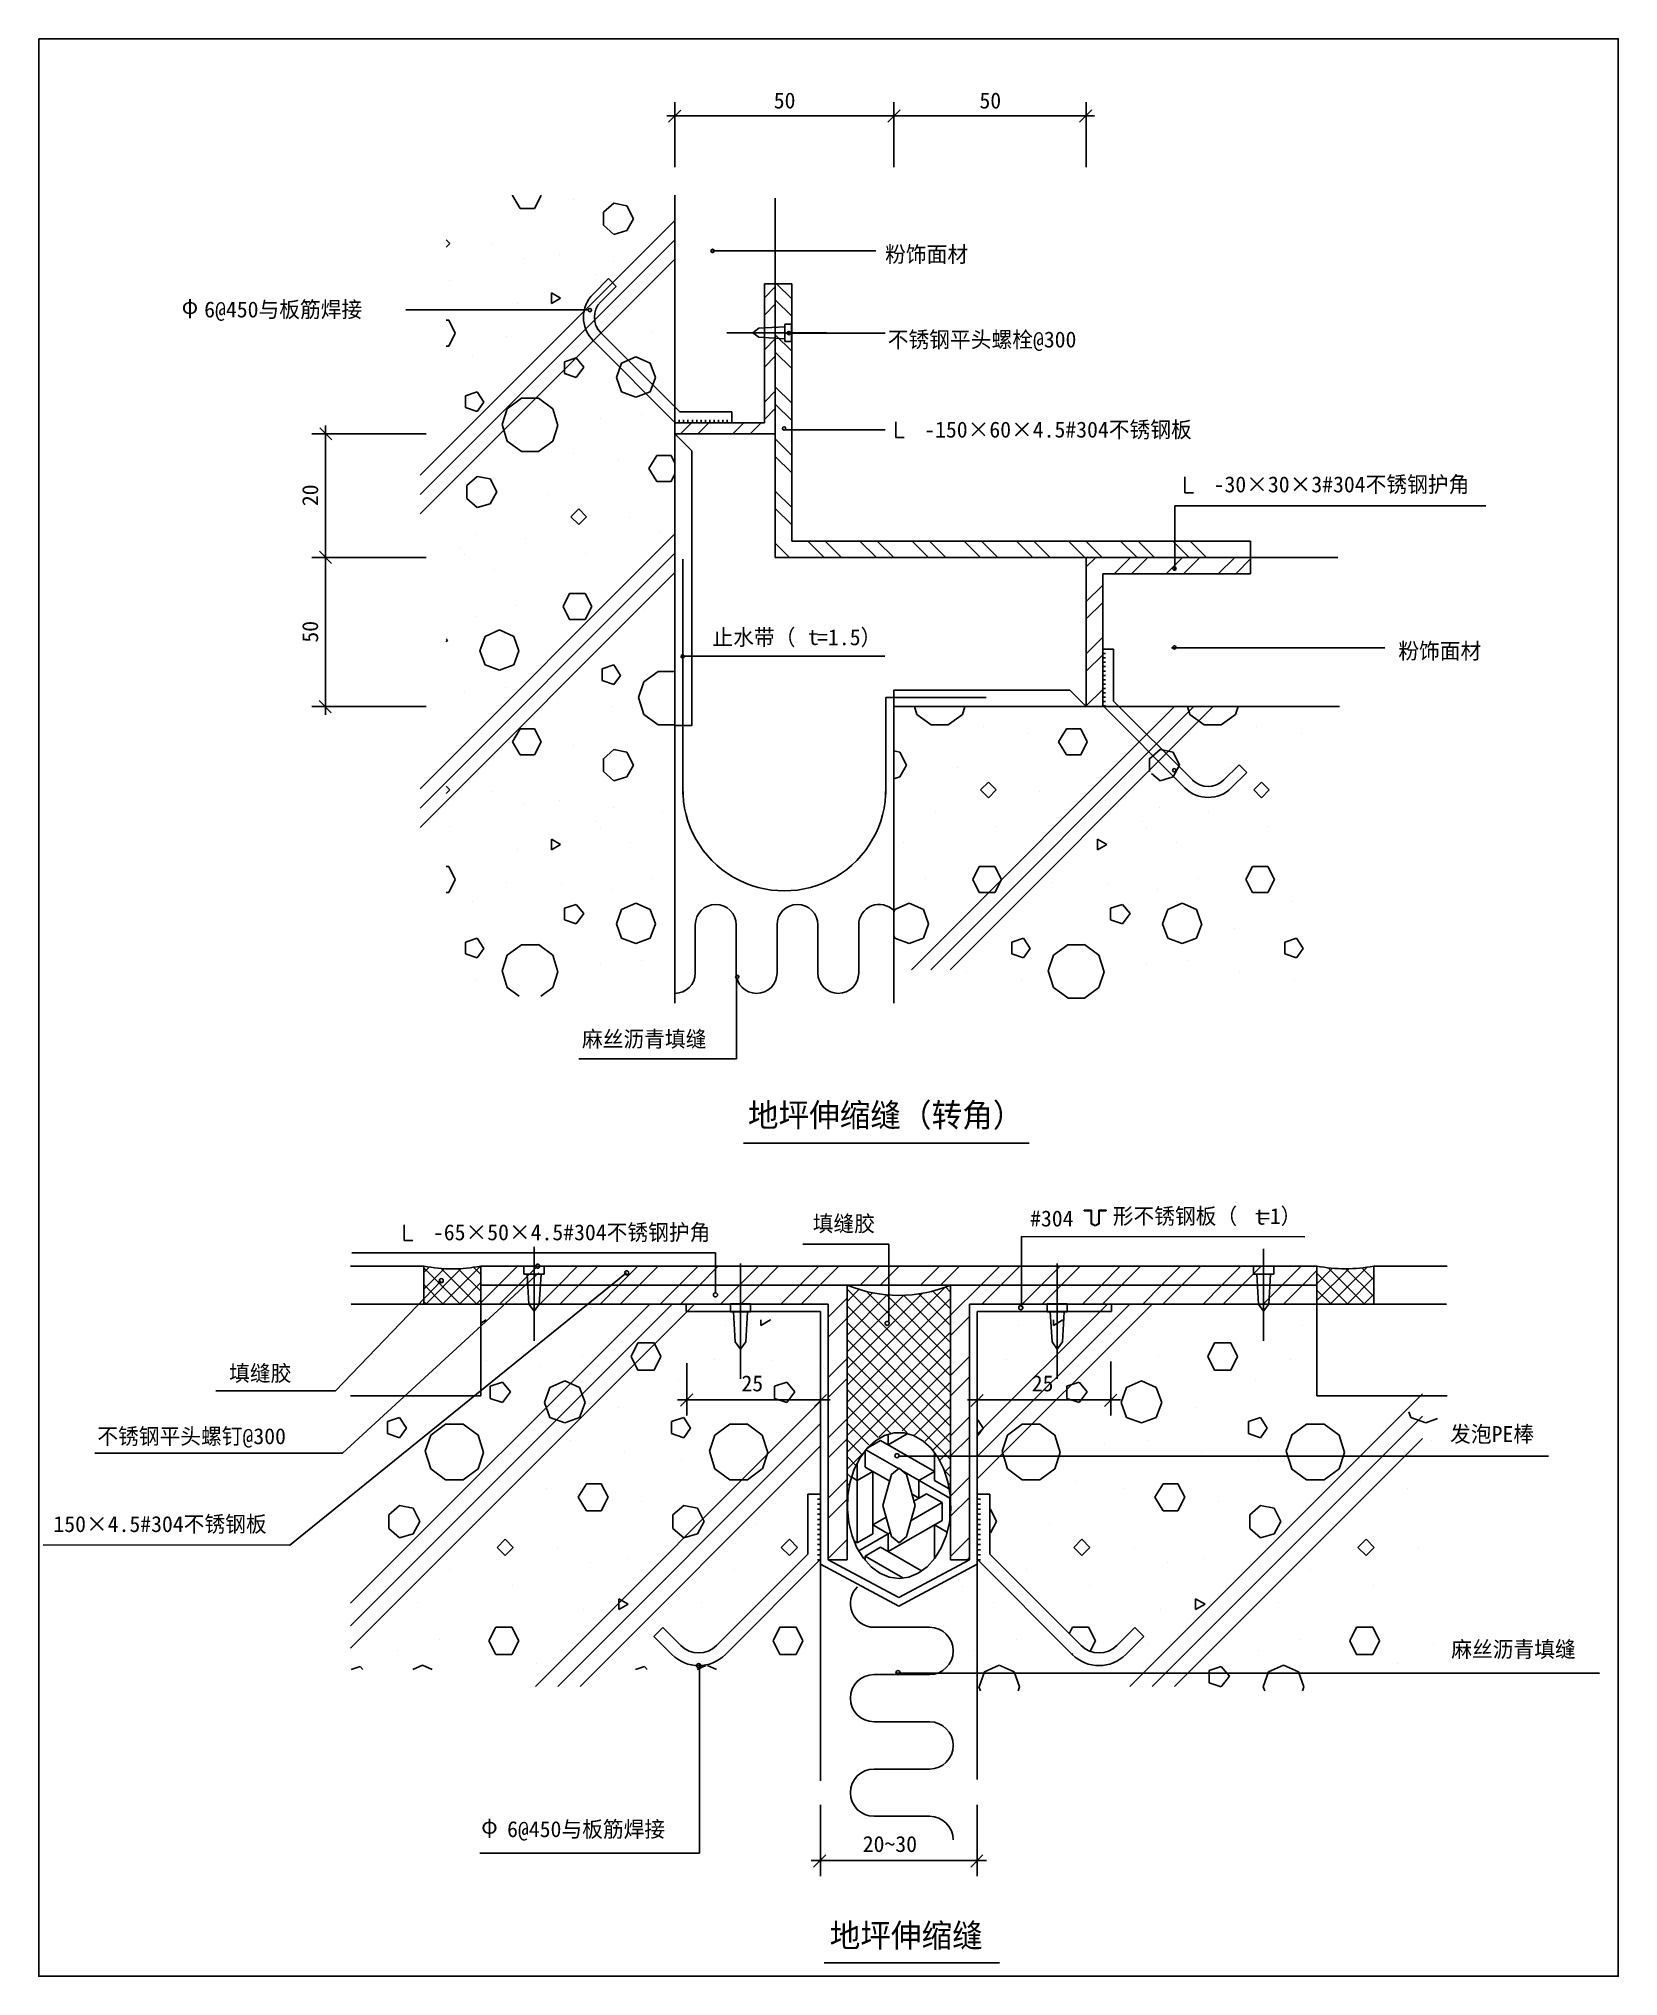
# Model space of a CAD drawing. Header units: metres. Extents: x 817 to 5044, y 466 to 5648.
import ezdxf

# ---------------------------------------------------------------- set-up
doc = ezdxf.new("R2010")
doc.units = ezdxf.units.M
for name, color, linetype in [('1', 5, 'Continuous'), ('PUB_DIM', 3, 'Continuous'), ('PUB_HATCH', 5, 'Continuous'), ('PUB_TEXT', 7, 'Continuous'), ('Q', 4, 'Continuous'), ('S_SURFACE', 2, 'Continuous'), ('WALL1', 2, 'Continuous')]:
    doc.layers.add(name, color=color, linetype=linetype)

msp = doc.modelspace()

# ---------------------------------------------------------------- texts
for s, p in [('50', (2784.05, 5461.81)), ('50', (3334.48, 5461.81)), ('t', (2875.65, 4026.59)), ('t', (4071.01, 2476.08)), ('25', (2697.62, 2030.24)), ('25', (3474.34, 2030.24)), ('20~30', (3022.24, 798.06))]:
    msp.add_text(s, height=42.7).set_placement(p)
for s, p in [('20', (1564.97, 4398.03)), ('50', (1564.97, 4032.93))]:
    msp.add_text(s, height=42.7, rotation=90).set_placement(p)
at = {"layer": 'PUB_TEXT'}
for s, p in [('粉饰面材', (3082.09, 5050.58)), ('6@450与板筋焊接', (1260.17, 4902.9)), ('不锈钢平头螺栓@300', (3089.09, 4822.52)), ('   -150×60×4.5#304不锈钢板', (3099.51, 4581.53)), ('   -30×30×3#304不锈钢护角', (3873.91, 4435)), ('止水带（  =1.5）', (2620.09, 4025.99)), ('粉饰面材', (4455.17, 3989.5)), ('麻丝沥青填缝', (2270.91, 2951.25)), ('填缝胶', (2888.38, 2457.6)), ('#304', (3469.98, 2471.29)), ('形不锈钢板（  =1）', (3691.04, 2477.62)), ('   -65×50×4.5#304不锈钢护角', (1785.07, 2434.29)), ('填缝胶', (1326.96, 2057.34)), ('不锈钢平头螺钉@300', (974.08, 1888.85)), ('发泡PE棒', (4593.81, 1894.56)), ('150×4.5#304不锈钢板', (856.72, 1653.87)), ('麻丝沥青填缝', (4596.89, 1318.85)), ('6@450与板筋焊接', (2070.65, 837.77))]:
    msp.add_text(s, height=42.7, dxfattribs=at).set_placement(p)
at = {"layer": 'Q'}
for p in [(1199.93, 4912.14), (2001.34, 846.84)]:
    msp.add_text('φ', height=42.7, dxfattribs=at).set_placement(p)
at = {"layer": 'WALL1'}
for s, p in [('地坪伸缩缝（转角）', (2714.88, 2737.65)), ('地坪伸缩缝', (2933.79, 543.11))]:
    msp.add_text(s, height=63, dxfattribs=at).set_placement(p)

# ---------------------------------------------------------------- blocks, each defined once
blk = doc.blocks.new('参照块')
blk.add_lwpolyline([(2536.97, 5458.29), (2504.47, 5425.71)])

# ---------------------------------------------------------------- linework, layer by layer
for p, q in [((2541.44, 5442.08), (2497.6, 5442.08)), ((3127.29, 5442.08), (3083.45, 5442.08)), ((3083.45, 5442.08), (3127.29, 5442.08)), ((3598.46, 5442.08), (3642.3, 5442.08)), ((2519.52, 5230.3), (2519.52, 3068.64)), ((2788.28, 4260.9), (2788.28, 5221.79)), ((2832.12, 4992.98), (2759.05, 4992.98)), ((2759.05, 4621.17), (2759.05, 4992.98)), ((2832.12, 4992.98), (2832.12, 4304.74)), ((2727.79, 4861.72), (2744.16, 4873.73)), ((2744.16, 4873.73), (2813.76, 4877.83)), ((2813.76, 4885.1), (2832, 4885.1)), ((2813.76, 4838.34), (2813.76, 4885.1)), ((2813.76, 4877.83), (2813.76, 4845.61)), ((2832, 4885.1), (2832, 4838.34)), ((2744.31, 4849.7), (2727.79, 4861.72)), ((2813.76, 4845.61), (2744.31, 4849.7)), ((2832, 4838.34), (2813.76, 4838.34)), ((1584.7, 4570.02), (1584.7, 4613.87)), ((2519.52, 4621.17), (2759.05, 4621.17)), ((3110.32, 4623.66), (3110.32, 4581.57)), ((2519.52, 4591.94), (2788.28, 4591.94)), ((3110.32, 4581.57), (3133.4, 4581.57)), ((3884.31, 4476.21), (3884.31, 4434.12)), ((3884.31, 4434.12), (3907.4, 4434.12)), ((2832.12, 4304.74), (4060.07, 4304.74)), ((4060.07, 4217.06), (4060.07, 4304.74)), ((1584.7, 4282.82), (1584.7, 4238.98)), ((1584.7, 4238.98), (1584.7, 4282.82)), ((2540.92, 4256.4), (2540.92, 3626.38)), ((4293.07, 4260.9), (2788.28, 4260.9)), ((3620.38, 3861.74), (3620.38, 4260.9)), ((3664.22, 4217.06), (3664.22, 3861.74)), ((4060.07, 4217.06), (3664.22, 4217.06)), ((1584.7, 3883.66), (1584.7, 3839.82)), ((3083.77, 3626.38), (3083.77, 3886.3)), ((3352.38, 3886.3), (3083.77, 3886.3)), ((3105.37, 3861.74), (3105.37, 3068.64)), ((3105.37, 3861.74), (4297.73, 3861.74)), ((2703.45, 2693.83), (3467.7, 2693.83)), ((1795.16, 2476.01), (1795.16, 2433.92)), ((1795.16, 2433.92), (1818.25, 2433.92)), ((1847.95, 2365.16), (1651.35, 2365.16)), ((1847.95, 2365.16), (1847.95, 2263.75)), ((2000.06, 2365.16), (2000.06, 2314.45)), ((4237.58, 2365.13), (2000.06, 2365.16)), ((2000.06, 2017.82), (2000.06, 2365.16)), ((2115.74, 2365.16), (2115.74, 2344.07)), ((2169.82, 2365.16), (2115.74, 2365.16)), ((2115.74, 2344.07), (2169.82, 2344.07)), ((2161.42, 2344.07), (2124.15, 2344.07)), ((2124.15, 2344.07), (2128.88, 2263.75)), ((2156.68, 2263.58), (2161.42, 2344.07)), ((2169.82, 2344.07), (2169.82, 2365.16)), ((4067.82, 2344.07), (4067.82, 2365.16)), ((4067.82, 2365.16), (4121.9, 2365.16)), ((4121.9, 2344.07), (4067.82, 2344.07)), ((4076.23, 2344.07), (4113.5, 2344.07)), ((4080.97, 2263.58), (4076.23, 2344.07)), ((4113.5, 2344.07), (4108.77, 2263.75)), ((4121.9, 2365.16), (4121.9, 2344.07)), ((4237.58, 2017.82), (4237.58, 2365.16)), ((4237.58, 2314.45), (4237.58, 2365.13)), ((4389.69, 2365.16), (4586.3, 2365.16)), ((4389.69, 2365.16), (4389.69, 2263.75)), ((2980.34, 2314.45), (2000.06, 2314.45)), ((2000.06, 2314.45), (4237.58, 2314.45)), ((2000.06, 2314.45), (2000.06, 2263.75)), ((2980.34, 1579.67), (2980.34, 2314.45)), ((3257.3, 2314.45), (3257.3, 1579.67)), ((3257.31, 2314.45), (4237.58, 2314.45)), ((3257.31, 1579.67), (3257.31, 2314.45)), ((4237.58, 2314.45), (4237.58, 2263.75)), ((2000.06, 2263.75), (1653.24, 2263.75)), ((2000.06, 2263.75), (2929.63, 2263.75)), ((2128.88, 2263.75), (2142.78, 2244.65)), ((2128.89, 2263.58), (2142.78, 2244.65)), ((2142.78, 2244.65), (2156.68, 2263.58)), ((2142.78, 2244.65), (2156.68, 2263.58)), ((2929.63, 2263.75), (2929.63, 1579.67)), ((4237.58, 2263.75), (3308.01, 2263.75)), ((3308.01, 2263.75), (3308.01, 1579.67)), ((4094.86, 2244.65), (4080.97, 2263.58)), ((4108.77, 2263.75), (4094.86, 2244.65)), ((4584.41, 2263.75), (4237.58, 2263.75)), ((2000.06, 2017.82), (1651.75, 2017.82)), ((2576.91, 2007.43), (2526.21, 2007.43)), ((2884, 2007.43), (2934.7, 2007.43)), ((3353.63, 2007.43), (3302.93, 2007.43)), ((3660.72, 2007.43), (3711.42, 2007.43)), ((4237.58, 2017.82), (4585.89, 2017.82)), ((2909.35, 1567.51), (2909.35, 988.69)), ((2929.63, 1579.67), (2980.34, 1579.67)), ((2929.63, 1579.67), (2980.34, 1579.67)), ((3308.01, 1579.67), (3257.31, 1579.67)), ((3328.28, 1567.51), (3328.28, 991.57)), ((2934.7, 775.25), (2884, 775.25)), ((3302.93, 775.25), (3353.63, 775.25)), ((2918.74, 501.49), (3387.96, 501.49))]:
    msp.add_line(p, q)
msp.add_lwpolyline([(817.46, 5648.33), (5043.69, 5648.33), (5043.69, 465.63), (817.46, 465.63)], close=True)
for centre, radius, start, end in [((2620.53, 5080.73), 4.38, 0, 180), ((2620.53, 5080.73), 4.38, 180, 0), ((2292.23, 4922.53), 4.38, 0, 180), ((2292.23, 4922.53), 4.38, 180, 0), ((2824.72, 4860.9), 4.38, 0, 180), ((2824.72, 4860.9), 4.38, 180, 0), ((2811.79, 4606.07), 4.38, 0, 180), ((2811.79, 4606.07), 4.38, 180, 0), ((3856.15, 4230.93), 4.38, 0, 180), ((3856.15, 4230.93), 4.38, 180, 0), ((2540.33, 3995.97), 4.38, 0, 180), ((2540.33, 3995.97), 4.38, 180, 0), ((3856.15, 4020.22), 4.38, 0, 180), ((3856.15, 4020.22), 4.38, 180, 0), ((3855.82, 3691.76), 4.38, 0, 180), ((3855.82, 3691.76), 4.38, 180, 0), ((2812.35, 3640.39), 271.46, 179.19, 0.81), ((2686.39, 3138.68), 4.38, 0, 180), ((2686.39, 3138.68), 4.38, 180, 0), ((2152.63, 2365.16), 5.49, 0, 180), ((2152.63, 2365.16), 5.49, 180, 0), ((2390.48, 2347.2), 5.49, 0, 180), ((2390.48, 2347.2), 5.49, 180, 0), ((1894.42, 2326.22), 5.49, 0, 180), ((1894.42, 2326.22), 5.49, 180, 0), ((2628.08, 2288.31), 5.49, 0, 180), ((2628.08, 2288.31), 5.49, 180, 0), ((3445.04, 2254.08), 5.49, 0, 180), ((3445.04, 2254.08), 5.49, 180, 0), ((3087.49, 2211.86), 5.49, 0, 180), ((3087.49, 2211.86), 5.49, 180, 0), ((3113.73, 1857.93), 5.49, 0, 180), ((3113.73, 1857.93), 5.49, 180, 0), ((2583.15, 1296.69), 5.49, 0, 180), ((2583.15, 1296.69), 5.49, 180, 0), ((3116.57, 1277.69), 5.49, 0, 180), ((3116.57, 1277.69), 5.49, 180, 0)]:
    msp.add_arc(centre, radius, start, end)
at = {"layer": '1'}
for p, q in [((2300.5, 4965.25), (2341.84, 5006.58)), ((2321.17, 4944.58), (2362.5, 4985.91)), ((2341.84, 5006.58), (2362.5, 4985.91)), ((2520.57, 4621.17), (2300.5, 4841.24)), ((2532.67, 4650.4), (2321.17, 4861.91)), ((2519.52, 4621.17), (2519.52, 4628.59)), ((2520.57, 4621.17), (2671.56, 4621.17)), ((2531.21, 4621.17), (2531.21, 4628.59)), ((2671.56, 4650.4), (2532.67, 4650.4)), ((2542.9, 4621.17), (2542.9, 4628.59)), ((2554.59, 4621.17), (2554.59, 4628.59)), ((2566.29, 4621.17), (2566.29, 4628.59)), ((2577.98, 4621.17), (2577.98, 4628.59)), ((2589.67, 4621.17), (2589.67, 4628.59)), ((2601.36, 4621.17), (2601.36, 4628.59)), ((2613.05, 4621.17), (2613.05, 4628.59)), ((2624.74, 4621.17), (2624.74, 4628.59)), ((2636.44, 4621.17), (2636.44, 4628.59)), ((2648.13, 4621.17), (2648.13, 4628.59)), ((2659.82, 4621.17), (2659.82, 4628.59)), ((2671.56, 4621.17), (2671.56, 4650.4)), ((2519.52, 4591.94), (2565.14, 4546.33)), ((2565.14, 4546.33), (2565.14, 3811.36)), ((3664.22, 4015.53), (3693.45, 4015.53)), ((3664.22, 3864.54), (3664.22, 4015.53)), ((3664.22, 4003.79), (3671.64, 4003.79)), ((3664.22, 3992.1), (3671.64, 3992.1)), ((3693.45, 4015.53), (3693.45, 3876.65)), ((3664.22, 3980.41), (3671.64, 3980.41)), ((3664.22, 3968.72), (3671.64, 3968.72)), ((3664.22, 3957.03), (3671.64, 3957.03)), ((3664.22, 3945.34), (3671.64, 3945.34)), ((3105.37, 3905.58), (3576.54, 3905.58)), ((3105.37, 3861.74), (3105.37, 3905.58)), ((3620.38, 3861.74), (3576.54, 3905.58)), ((3664.22, 3933.65), (3671.64, 3933.65)), ((3664.22, 3921.95), (3671.64, 3921.95)), ((3664.22, 3910.26), (3671.64, 3910.26)), ((3664.22, 3898.57), (3671.64, 3898.57)), ((3664.22, 3886.88), (3671.64, 3886.88)), ((3664.22, 3875.19), (3671.64, 3875.19)), ((3664.22, 3864.54), (3884.29, 3644.48)), ((3664.22, 3863.5), (3671.64, 3863.5)), ((3693.45, 3876.65), (3904.96, 3665.15)), ((2565.14, 3811.36), (2519.52, 3811.36)), ((3987.63, 3665.15), (4028.96, 3706.48)), ((4008.3, 3644.48), (4049.63, 3685.81)), ((4049.63, 3685.81), (4028.96, 3706.48)), ((3614.71, 2514.49), (3614.71, 2513.44)), ((3634.41, 2514.49), (3614.71, 2514.49)), ((3614.71, 2513.44), (3633.36, 2513.44)), ((3633.36, 2513.44), (3633.36, 2478.39)), ((3634.41, 2479.02), (3634.41, 2514.49)), ((3673.74, 2514.49), (3654.03, 2514.49)), ((3654.03, 2514.49), (3654.03, 2479.02)), ((3655.08, 2478.39), (3655.08, 2513.44)), ((3655.08, 2513.44), (3673.74, 2513.44)), ((3673.74, 2513.44), (3673.74, 2514.49)), ((3633.36, 2478.39), (3644.22, 2472.59)), ((3644.22, 2473.78), (3634.41, 2479.02)), ((3654.03, 2479.02), (3644.22, 2473.78)), ((3644.22, 2472.59), (3655.08, 2478.39)), ((2549.52, 2263.75), (2549.52, 2243.47)), ((2929.63, 2263.75), (2549.52, 2263.75)), ((2549.52, 2243.47), (2909.35, 2243.47)), ((2909.35, 2243.47), (2909.35, 1567.51)), ((2929.63, 1579.67), (2929.63, 2263.75)), ((3688.11, 2263.75), (3308, 2263.75)), ((3308, 2263.75), (3308, 1579.67)), ((3328.28, 2243.47), (3688.11, 2243.47)), ((3328.28, 1567.51), (3328.28, 2243.47)), ((3688.11, 2243.47), (3688.11, 2263.75)), ((2909.35, 1755.5), (2875.55, 1755.5)), ((2875.55, 1755.5), (2875.55, 1594.88)), ((2909.35, 1741.92), (2900.78, 1741.92)), ((2909.35, 1728.4), (2900.78, 1728.4)), ((2909.35, 1714.88), (2900.78, 1714.88)), ((2909.35, 1580.88), (2909.35, 1755.5)), ((3328.28, 1755.5), (3362.08, 1755.5)), ((3328.28, 1580.88), (3328.28, 1755.5)), ((3328.28, 1741.92), (3336.85, 1741.92)), ((3328.28, 1728.4), (3336.85, 1728.4)), ((3328.28, 1714.88), (3336.85, 1714.88)), ((3362.08, 1755.5), (3362.08, 1594.88)), ((2909.35, 1701.36), (2900.78, 1701.36)), ((2909.35, 1687.84), (2900.78, 1687.84)), ((2909.35, 1674.32), (2900.78, 1674.32)), ((2909.35, 1660.8), (2900.78, 1660.8)), ((3328.28, 1701.36), (3336.85, 1701.36)), ((3328.28, 1687.84), (3336.85, 1687.84)), ((3328.28, 1674.32), (3336.85, 1674.32)), ((3328.28, 1660.8), (3336.85, 1660.8)), ((2909.35, 1647.27), (2900.78, 1647.27)), ((2909.35, 1633.75), (2900.78, 1633.75)), ((2909.35, 1620.23), (2900.78, 1620.23)), ((2909.35, 1606.71), (2900.78, 1606.71)), ((3328.28, 1647.27), (3336.85, 1647.27)), ((3328.28, 1633.75), (3336.85, 1633.75)), ((3328.28, 1620.23), (3336.85, 1620.23)), ((3328.28, 1606.71), (3336.85, 1606.71)), ((2875.55, 1594.88), (2630.95, 1350.29)), ((2909.35, 1580.88), (2654.86, 1326.39)), ((2909.35, 1593.19), (2900.78, 1593.19)), ((2909.35, 1579.67), (2900.78, 1579.67)), ((2909.35, 1567.51), (3118.84, 1455.59)), ((3118.84, 1478.59), (2929.63, 1579.67)), ((3308, 1579.67), (3118.84, 1478.59)), ((3118.84, 1455.59), (3328.28, 1567.51)), ((3328.28, 1593.19), (3336.85, 1593.19)), ((3328.28, 1580.88), (3582.78, 1326.39)), ((3328.28, 1579.67), (3336.85, 1579.67)), ((3362.08, 1594.88), (3606.68, 1350.29)), ((2463.64, 1374.19), (2487.55, 1398.09)), ((2511.45, 1326.39), (2463.64, 1374.19)), ((2535.35, 1350.29), (2487.55, 1398.09)), ((3702.28, 1350.29), (3750.09, 1398.09)), ((3726.18, 1326.39), (3773.99, 1374.19)), ((3773.99, 1374.19), (3750.09, 1398.09))]:
    msp.add_line(p, q, dxfattribs=at)
for centre, radius, start, end in [((2362.5, 4903.24), 87.69, 135, 225), ((2362.5, 4903.24), 58.46, 135, 225), ((3946.29, 3706.48), 87.69, 225, 315), ((3946.29, 3706.48), 58.46, 225, 315), ((2583.15, 1398.09), 67.6, 225, 315), ((3654.48, 1398.09), 67.6, 225, 315), ((2583.15, 1398.09), 101.41, 225, 315), ((3654.48, 1398.09), 101.41, 225, 315)]:
    msp.add_arc(centre, radius, start, end, dxfattribs=at)
at = {"layer": 'PUB_DIM'}
for p, q in [((2519.52, 5304.89), (2519.52, 5478.62)), ((3105.23, 5442.08), (2519.67, 5442.08)), ((3105.37, 5304.89), (3105.37, 5478.62)), ((3105.37, 5304.89), (3105.37, 5478.62)), ((3620.23, 5442.08), (3105.52, 5442.08)), ((3620.38, 5304.89), (3620.38, 5478.62)), ((2620.53, 5080.73), (3057.11, 5080.73)), ((1799.34, 4923.33), (2288.52, 4923.33)), ((2814.51, 4860.9), (3081.91, 4860.9)), ((1854.25, 4591.94), (1548.16, 4591.94)), ((1584.7, 4591.8), (1584.7, 4261.05)), ((2814.51, 4602.2), (3081.91, 4602.2)), ((3857.58, 4229.59), (3857.58, 4399.15)), ((3857.58, 4399.15), (4689.42, 4399.15)), ((1854.25, 4260.9), (1548.16, 4260.9)), ((1854.25, 4260.9), (1548.16, 4260.9)), ((1584.7, 4260.75), (1584.7, 3861.89)), ((2537.68, 3996.42), (3081.35, 3996.42)), ((4419.08, 4019.27), (3848.66, 4019.27)), ((1854.25, 3861.74), (1548.16, 3861.74)), ((2684.76, 3143.84), (2684.76, 2919.31)), ((2684.76, 2919.31), (2262.6, 2919.31)), ((3446.8, 2444.3), (4205.18, 2443.53)), ((3446.8, 2255.79), (3446.8, 2444.3)), ((2628.08, 2400.38), (1655.6, 2400.73)), ((2628.08, 2293.8), (2628.08, 2400.38)), ((3091.75, 2423.76), (2861.84, 2423.76)), ((3091.75, 2216.93), (3091.75, 2423.76)), ((2390.48, 2347.2), (1488.91, 1618.58)), ((2155.56, 2347.2), (1630.3, 1865.24)), ((1894.42, 2326.22), (1611.42, 2031.31)), ((2551.56, 2105.88), (2551.56, 1965.18)), ((2909.35, 2105.88), (2909.35, 1965.18)), ((3328.28, 2109.81), (3328.28, 1965.18)), ((3686.07, 2109.81), (3686.07, 1965.18)), ((1611.42, 2031.31), (1291.29, 2031.31)), ((2551.73, 2007.43), (2909.18, 2007.43)), ((3685.9, 2007.43), (3328.45, 2007.43)), ((1630.3, 1865.24), (967.12, 1865.24)), ((3117.79, 1857.14), (4856.9, 1857.14)), ((1488.91, 1618.58), (829.07, 1619.76)), ((2585.15, 1296.69), (2585.15, 795.28)), ((3112.1, 1275.98), (4993.13, 1275.98)), ((2909.35, 923.88), (2909.35, 733)), ((3328.28, 923.88), (3328.28, 733)), ((1997.96, 795.28), (2585.15, 795.28)), ((3328.11, 775.25), (2909.52, 775.25))]:
    msp.add_line(p, q, dxfattribs=at)
at = {"layer": 'PUB_HATCH'}
for p, q in [((2105.71, 5194.52), (2084.83, 5229.31)), ((2084.84, 5229.3), (2085.44, 5230.3)), ((2105.72, 5194.51), (2144, 5194.51)), ((2144, 5194.51), (2161.39, 5229.31)), ((2161.39, 5229.31), (2160.9, 5230.3)), ((2248.04, 5218), (2248.04, 5218)), ((2328.36, 5184.02), (2356.2, 5208.38)), ((2328.42, 5149.28), (2328.42, 5184.07)), ((2391.03, 5201.47), (2356.24, 5208.43)), ((2408.45, 5166.68), (2391.05, 5201.47)), ((1838.04, 4481.01), (2519.52, 5162.49)), ((2356.17, 5124.98), (2328.33, 5149.34)), ((2356.25, 5124.92), (2391.04, 5135.36)), ((2391.05, 5135.36), (2408.44, 5166.67)), ((1838.04, 4429.34), (2519.52, 5110.82)), ((1917.82, 5100.56), (1907.84, 5110.54)), ((1907.84, 5090.58), (1917.82, 5100.56)), ((2032.47, 5097.43), (2032.47, 5097.43)), ((1838.04, 4377.67), (2519.52, 5059.15)), ((2116.51, 5060.9), (2116.51, 5060.9)), ((2211.5, 5071.86), (2211.5, 5071.86)), ((2353.99, 5053.59), (2353.99, 5053.59)), ((2485.52, 5042.63), (2485.52, 5042.63)), ((1915.56, 5002.44), (1915.56, 5002.44)), ((2310.15, 5017.05), (2310.15, 5017.05)), ((2321.11, 4998.78), (2321.11, 4998.78)), ((2759.05, 4955.62), (2788.28, 4984.85)), ((2832.12, 4952.38), (2791.52, 4992.98)), ((2098.24, 4940.33), (2098.24, 4940.33)), ((2189.23, 4940.5), (2189.23, 4968.34)), ((2213.59, 4954.42), (2189.23, 4968.34)), ((2189.23, 4940.5), (2213.59, 4954.42)), ((2401.49, 4958.59), (2401.49, 4958.59)), ((2759.05, 4909.12), (2788.28, 4938.35)), ((2832.12, 4905.88), (2788.28, 4949.72)), ((1914.34, 4895.27), (1907.84, 4895.27)), ((1931.74, 4860.47), (1914.34, 4895.27)), ((1907.84, 4825.67), (1914.34, 4825.67)), ((1914.34, 4825.67), (1931.74, 4860.47)), ((2069.01, 4852.64), (2069.01, 4852.64)), ((2215.15, 4848.99), (2215.15, 4848.99)), ((2350.34, 4834.37), (2350.34, 4834.37)), ((2459.95, 4863.6), (2459.95, 4863.6)), ((2658.87, 4861.72), (2925.4, 4861.72)), ((2759.05, 4816.11), (2788.28, 4845.34)), ((2832.12, 4812.87), (2788.28, 4856.71)), ((1977.67, 4801.49), (1977.67, 4801.49)), ((2224.03, 4783.92), (2255.34, 4794.36)), ((2224.03, 4752.6), (2224.03, 4783.92)), ((2276.21, 4770.01), (2255.34, 4794.36)), ((2255.34, 4742.16), (2276.22, 4770)), ((2363.21, 4742.15), (2377.13, 4780.43)), ((2377.11, 4780.43), (2415.39, 4797.83)), ((2453.66, 4780.44), (2415.38, 4797.84)), ((2467.58, 4742.17), (2453.66, 4780.44)), ((2759.05, 4769.61), (2788.28, 4798.84)), ((2832.12, 4766.37), (2788.28, 4810.21)), ((2255.34, 4742.16), (2224.03, 4752.6)), ((2377.11, 4703.89), (2363.19, 4742.17)), ((2453.68, 4703.88), (2467.6, 4742.15)), ((2832.12, 4673.36), (2788.28, 4717.21)), ((1959.58, 4693.45), (1990.89, 4703.89)), ((1959.58, 4662.13), (1959.58, 4693.45)), ((2008.28, 4676.05), (1990.89, 4703.88)), ((1990.89, 4651.69), (2008.29, 4676.05)), ((2070.9, 4658.63), (2109.17, 4686.47)), ((2154.43, 4686.49), (2109.2, 4686.49)), ((2192.68, 4658.67), (2154.4, 4686.51)), ((2415.4, 4689.97), (2377.13, 4703.88)), ((2415.4, 4689.97), (2453.68, 4703.89)), ((2759.05, 4676.6), (2788.28, 4705.83)), ((2832.12, 4626.86), (2788.28, 4670.7)), ((1990.89, 4651.69), (1959.58, 4662.13)), ((2057, 4616.89), (2070.92, 4658.65)), ((2070.91, 4571.66), (2057, 4616.9)), ((2206.62, 4613.42), (2192.7, 4658.65)), ((2192.71, 4571.66), (2206.63, 4613.41)), ((2321.11, 4633.42), (2321.11, 4633.42)), ((2430.72, 4644.38), (2430.72, 4644.38)), ((2534.88, 4591.94), (2564.11, 4621.17)), ((2581.39, 4591.94), (2610.61, 4621.17)), ((2674.39, 4591.94), (2703.62, 4621.17)), ((2720.89, 4591.94), (2750.12, 4621.17)), ((2759.05, 4630.1), (2788.28, 4659.33)), ((1984.98, 4593.23), (1984.98, 4593.23)), ((2109.17, 4543.84), (2070.89, 4571.68)), ((2154.41, 4543.81), (2192.69, 4571.64)), ((2832.12, 4533.85), (2788.28, 4577.7)), ((2109.2, 4543.82), (2154.43, 4543.82)), ((2248.04, 4538.43), (2248.04, 4538.43)), ((2368.61, 4520.16), (2368.61, 4520.16)), ((2450.2, 4498.58), (2471.08, 4533.38)), ((2509.36, 4533.38), (2471.08, 4533.38)), ((2519.52, 4513.06), (2509.35, 4533.39)), ((2832.12, 4487.35), (2788.28, 4531.19)), ((1963, 4453.3), (1990.83, 4477.66)), ((2025.68, 4470.75), (1990.88, 4477.71)), ((2043.09, 4435.96), (2025.69, 4470.75)), ((2471.07, 4463.8), (2450.19, 4498.59)), ((2471.08, 4463.79), (2509.36, 4463.79)), ((2509.36, 4463.79), (2519.52, 4484.12)), ((1990.82, 4394.26), (1962.98, 4418.61)), ((1963.06, 4418.56), (1963.06, 4453.35)), ((2025.69, 4404.64), (2043.08, 4435.95)), ((2178.62, 4428.82), (2178.62, 4428.82)), ((2832.12, 4394.35), (2788.28, 4438.19)), ((1990.88, 4394.2), (2025.68, 4404.64)), ((2262.3, 4348.96), (2241.42, 4369.84)), ((2241.43, 4369.84), (2262.3, 4390.72)), ((2283.18, 4369.84), (2262.3, 4390.72)), ((2262.3, 4348.96), (2283.18, 4369.84)), ((2397.83, 4366.71), (2397.83, 4366.71)), ((2832.12, 4347.84), (2788.28, 4391.69)), ((1838.04, 3642.21), (2519.52, 4323.68)), ((1988.63, 4322.87), (1988.63, 4322.87)), ((2120.16, 4311.91), (2120.16, 4311.91)), ((2481.87, 4330.18), (2481.87, 4330.18)), ((2919.07, 4260.9), (2875.22, 4304.74)), ((2965.57, 4260.9), (2921.73, 4304.74)), ((3058.57, 4260.9), (3014.73, 4304.74)), ((3105.08, 4260.9), (3061.23, 4304.74)), ((3198.08, 4260.9), (3154.24, 4304.74)), ((3244.59, 4260.9), (3200.74, 4304.74)), ((3337.59, 4260.9), (3293.75, 4304.74)), ((3384.09, 4260.9), (3340.25, 4304.74)), ((3477.1, 4260.9), (3433.26, 4304.74)), ((3523.6, 4260.9), (3479.76, 4304.74)), ((3616.61, 4260.9), (3572.76, 4304.74)), ((3663.11, 4260.9), (3619.27, 4304.74)), ((3756.12, 4260.9), (3712.27, 4304.74)), ((3802.62, 4260.9), (3758.77, 4304.74)), ((3895.62, 4260.9), (3851.78, 4304.74)), ((3942.13, 4260.9), (3898.28, 4304.74)), ((1838.04, 3590.54), (2519.52, 4272.01)), ((1944.79, 4286.33), (1944.79, 4286.33)), ((1955.75, 4268.06), (1955.75, 4268.06)), ((2280.92, 4271.72), (2280.92, 4271.72)), ((2826.06, 4260.9), (2788.28, 4298.68)), ((3620.38, 4235.86), (3645.42, 4260.9)), ((3694.58, 4217.06), (3738.43, 4260.9)), ((3741.09, 4217.06), (3784.93, 4260.9)), ((3834.09, 4217.06), (3877.94, 4260.9)), ((3880.6, 4217.06), (3924.44, 4260.9)), ((3973.6, 4217.06), (4017.44, 4260.9)), ((4020.1, 4217.06), (4060.07, 4257.02)), ((1838.04, 3538.87), (2519.52, 4220.34)), ((2036.13, 4227.87), (2036.13, 4227.87)), ((2463.6, 4209.61), (2463.6, 4209.61)), ((2220.55, 4129.75), (2237.95, 4164.54)), ((2279.7, 4164.55), (2237.95, 4164.55)), ((2297.1, 4129.75), (2279.7, 4164.55)), ((3620.38, 4142.85), (3664.22, 4186.69)), ((1984.98, 4103.65), (1984.98, 4103.65)), ((2094.59, 4132.88), (2094.59, 4132.88)), ((2237.94, 4094.95), (2220.55, 4129.75)), ((2237.95, 4094.95), (2279.7, 4094.95)), ((2279.7, 4094.95), (2297.1, 4129.75)), ((2434.37, 4121.92), (2434.37, 4121.92)), ((3620.38, 4096.35), (3664.22, 4140.19)), ((1910.85, 4039.28), (1907.84, 4042.8)), ((1997.85, 4011.43), (2011.77, 4049.71)), ((2011.75, 4049.71), (2050.03, 4067.11)), ((2088.3, 4049.72), (2050.02, 4067.12)), ((2102.22, 4011.45), (2088.3, 4049.72)), ((2343.03, 4070.77), (2343.03, 4070.77)), ((3620.38, 4003.34), (3664.22, 4047.19)), ((1907.84, 4035.25), (1910.86, 4039.28)), ((2011.75, 3973.17), (1997.83, 4011.45)), ((2088.32, 3973.16), (2102.24, 4011.43)), ((2189.58, 3997.7), (2189.58, 3997.7)), ((3620.38, 3956.84), (3664.22, 4000.68)), ((2050.04, 3959.25), (2011.77, 3973.16)), ((2050.04, 3959.25), (2088.32, 3973.17)), ((2324.94, 3962.73), (2356.25, 3973.17)), ((2324.94, 3931.41), (2324.94, 3962.73)), ((2373.65, 3945.33), (2356.25, 3973.16)), ((2356.25, 3920.97), (2373.65, 3945.33)), ((2436.26, 3927.91), (2474.53, 3955.75)), ((2519.52, 3955.77), (2474.56, 3955.77)), ((1955.75, 3902.7), (1955.75, 3902.7)), ((2065.36, 3913.66), (2065.36, 3913.66)), ((2356.25, 3920.97), (2324.94, 3931.41)), ((2422.36, 3886.17), (2436.28, 3927.93)), ((3620.38, 3863.83), (3664.22, 3907.68)), ((2204.19, 3884.44), (2204.19, 3884.44)), ((2350.34, 3862.51), (2350.34, 3862.51)), ((2436.27, 3840.94), (2422.36, 3886.18)), ((2474.53, 3813.12), (2436.25, 3840.96)), ((3152.43, 3157.55), (3856.61, 3861.74)), ((3166.99, 3840.94), (3160.6, 3861.74)), ((3205.25, 3813.12), (3166.97, 3840.96)), ((3204.1, 3157.55), (3908.28, 3861.74)), ((3250.48, 3813.08), (3288.76, 3840.92)), ((3255.77, 3157.55), (3959.95, 3861.74)), ((3288.79, 3840.94), (3295.72, 3861.74)), ((3897.71, 3840.94), (3891.32, 3861.74)), ((3935.96, 3813.12), (3897.69, 3840.96)), ((3981.2, 3813.08), (4019.48, 3840.92)), ((4019.51, 3840.94), (4026.44, 3861.74)), ((2003.25, 3789.44), (2003.25, 3789.44)), ((2084.84, 3767.86), (2105.72, 3802.66)), ((2144, 3802.66), (2105.72, 3802.66)), ((2161.39, 3767.87), (2143.99, 3802.67)), ((2474.56, 3813.1), (2519.52, 3813.1)), ((3205.28, 3813.1), (3250.51, 3813.1)), ((3344.12, 3807.71), (3344.12, 3807.71)), ((3464.69, 3789.44), (3464.69, 3789.44)), ((3546.28, 3767.86), (3567.16, 3802.66)), ((3605.44, 3802.66), (3567.16, 3802.66)), ((3622.83, 3767.87), (3605.43, 3802.67)), ((3936, 3813.1), (3981.23, 3813.1)), ((4074.84, 3807.71), (4074.84, 3807.71)), ((4195.41, 3789.44), (4195.41, 3789.44)), ((2105.71, 3733.08), (2084.83, 3767.87)), ((2105.72, 3733.07), (2144, 3733.07)), ((2144, 3733.07), (2161.39, 3767.87)), ((2248.04, 3756.56), (2248.04, 3756.56)), ((2328.35, 3722.57), (2356.19, 3746.93)), ((2391.04, 3740.03), (2356.24, 3746.99)), ((2408.45, 3705.24), (2391.05, 3740.03)), ((3121.76, 3740.03), (3105.37, 3743.31)), ((3139.17, 3705.24), (3121.77, 3740.03)), ((3567.15, 3733.08), (3546.27, 3767.87)), ((3567.16, 3733.07), (3605.44, 3733.07)), ((3605.44, 3733.07), (3622.83, 3767.87)), ((3789.78, 3722.57), (3817.62, 3746.92)), ((3852.48, 3740.03), (3817.68, 3746.99)), ((3869.89, 3705.24), (3852.49, 3740.03)), ((2356.18, 3663.53), (2328.34, 3687.89)), ((2328.42, 3687.84), (2328.42, 3722.63)), ((2391.05, 3673.92), (2408.44, 3705.23)), ((3121.77, 3673.91), (3139.16, 3705.23)), ((3274.7, 3698.1), (3274.7, 3698.1)), ((3789.86, 3688.49), (3789.86, 3722.63)), ((3817.61, 3663.54), (3795.16, 3683.18)), ((3852.49, 3673.91), (3869.88, 3705.23)), ((4005.42, 3698.1), (4005.42, 3698.1)), ((1917.82, 3639.12), (1907.84, 3649.1)), ((1907.84, 3629.14), (1917.82, 3639.12)), ((2032.47, 3635.99), (2032.47, 3635.99)), ((2356.24, 3663.48), (2391.04, 3673.92)), ((3105.37, 3669), (3121.76, 3673.92)), ((3358.38, 3618.24), (3337.5, 3639.12)), ((3337.51, 3639.12), (3358.38, 3660)), ((3379.26, 3639.12), (3358.38, 3660)), ((3358.38, 3618.24), (3379.26, 3639.12)), ((3493.91, 3635.99), (3493.91, 3635.99)), ((3817.68, 3663.48), (3852.48, 3673.92)), ((4089.1, 3618.24), (4068.22, 3639.12)), ((4068.23, 3639.12), (4089.1, 3660)), ((4109.98, 3639.12), (4089.1, 3660)), ((4089.1, 3618.24), (4109.98, 3639.12)), ((2116.51, 3599.45), (2116.51, 3599.45)), ((2211.5, 3610.42), (2211.5, 3610.42)), ((2353.99, 3592.15), (2353.99, 3592.15)), ((2485.52, 3581.19), (2485.52, 3581.19)), ((3216.24, 3581.19), (3216.24, 3581.19)), ((3577.95, 3599.45), (3577.95, 3599.45)), ((3672.94, 3610.42), (3672.94, 3610.42)), ((3815.43, 3592.15), (3815.43, 3592.15)), ((3946.96, 3581.19), (3946.96, 3581.19)), ((1915.56, 3541), (1915.56, 3541)), ((2310.15, 3555.61), (2310.15, 3555.61)), ((2321.11, 3537.34), (2321.11, 3537.34)), ((3377, 3541), (3377, 3541)), ((3771.59, 3555.61), (3771.59, 3555.61)), ((3782.55, 3537.34), (3782.55, 3537.34)), ((4107.72, 3541), (4107.72, 3541)), ((2098.24, 3478.89), (2098.24, 3478.89)), ((2189.23, 3479.06), (2189.23, 3506.9)), ((2213.59, 3492.98), (2189.23, 3506.9)), ((2189.23, 3479.06), (2213.59, 3492.98)), ((2401.49, 3497.15), (2401.49, 3497.15)), ((3132.21, 3497.15), (3132.21, 3497.15)), ((3559.68, 3478.89), (3559.68, 3478.89)), ((3650.67, 3479.06), (3650.67, 3506.9)), ((3675.03, 3492.98), (3650.67, 3506.9)), ((3650.67, 3479.06), (3675.03, 3492.98)), ((3862.93, 3497.15), (3862.93, 3497.15)), ((1914.34, 3433.83), (1907.84, 3433.83)), ((1931.74, 3399.03), (1914.34, 3433.83)), ((3316.63, 3399.03), (3334.03, 3433.82)), ((3375.78, 3433.83), (3334.03, 3433.83)), ((3393.18, 3399.03), (3375.78, 3433.83)), ((4047.35, 3399.03), (4064.75, 3433.82)), ((4106.5, 3433.83), (4064.75, 3433.83)), ((4123.9, 3399.03), (4106.5, 3433.83)), ((1914.34, 3364.23), (1931.74, 3399.03)), ((2069.01, 3391.2), (2069.01, 3391.2)), ((2215.15, 3387.55), (2215.15, 3387.55)), ((2350.34, 3372.93), (2350.34, 3372.93)), ((2459.95, 3402.16), (2459.95, 3402.16)), ((3190.67, 3402.16), (3190.67, 3402.16)), ((3334.02, 3364.23), (3316.63, 3399.03)), ((3375.78, 3364.23), (3393.18, 3399.03)), ((3530.45, 3391.2), (3530.45, 3391.2)), ((3676.59, 3387.55), (3676.59, 3387.55)), ((3811.78, 3372.93), (3811.78, 3372.93)), ((3921.39, 3402.16), (3921.39, 3402.16)), ((4064.74, 3364.23), (4047.35, 3399.03)), ((4106.5, 3364.23), (4123.9, 3399.03)), ((1907.84, 3364.23), (1914.34, 3364.23)), ((1977.67, 3340.05), (1977.67, 3340.05)), ((2224.03, 3322.48), (2255.34, 3332.92)), ((2224.03, 3291.16), (2224.03, 3322.48)), ((2276.21, 3308.56), (2255.34, 3332.92)), ((2363.21, 3280.71), (2377.13, 3318.99)), ((2377.11, 3318.99), (2415.38, 3336.39)), ((2453.66, 3319), (2415.39, 3336.4)), ((2467.58, 3280.73), (2453.66, 3319)), ((3105.37, 3312.18), (3107.85, 3318.99)), ((3107.83, 3318.99), (3146.1, 3336.39)), ((3184.38, 3319), (3146.11, 3336.4)), ((3198.3, 3280.73), (3184.38, 3319)), ((3334.03, 3364.23), (3375.78, 3364.23)), ((3439.11, 3340.05), (3439.11, 3340.05)), ((3685.47, 3322.48), (3716.78, 3332.92)), ((3685.47, 3291.16), (3685.47, 3322.48)), ((3737.65, 3308.57), (3716.78, 3332.92)), ((3824.65, 3280.71), (3838.57, 3318.99)), ((3838.55, 3318.99), (3876.82, 3336.39)), ((3915.1, 3319), (3876.82, 3336.4)), ((3929.02, 3280.73), (3915.1, 3319)), ((4064.75, 3364.23), (4106.5, 3364.23)), ((4169.83, 3340.05), (4169.83, 3340.05)), ((2255.34, 3280.72), (2224.03, 3291.16)), ((2255.34, 3280.72), (2276.22, 3308.56)), ((2377.11, 3242.45), (2363.19, 3280.73)), ((2453.68, 3242.44), (2467.6, 3280.71)), ((3184.4, 3242.44), (3198.32, 3280.71)), ((3285.66, 3266.98), (3285.66, 3266.98)), ((3716.78, 3280.72), (3685.47, 3291.16)), ((3716.78, 3280.72), (3737.66, 3308.56)), ((3838.55, 3242.45), (3824.63, 3280.73)), ((3915.12, 3242.43), (3929.04, 3280.71)), ((4016.38, 3266.98), (4016.38, 3266.98)), ((1959.58, 3232.01), (1990.89, 3242.45)), ((1959.58, 3200.69), (1959.58, 3232.01)), ((2008.29, 3214.61), (1990.89, 3242.44)), ((1990.89, 3190.25), (2008.29, 3214.61)), ((2070.89, 3197.19), (2109.17, 3225.03)), ((2154.43, 3225.05), (2109.2, 3225.05)), ((2192.68, 3197.23), (2154.41, 3225.06)), ((2415.4, 3228.53), (2377.13, 3242.44)), ((2415.4, 3228.53), (2453.68, 3242.44)), ((3107.83, 3242.45), (3105.37, 3249.21)), ((3146.12, 3228.53), (3107.85, 3242.44)), ((3146.12, 3228.53), (3184.4, 3242.44)), ((3421.02, 3232.01), (3452.33, 3242.45)), ((3421.02, 3200.69), (3421.02, 3232.01)), ((3469.72, 3214.6), (3452.33, 3242.44)), ((3452.33, 3190.25), (3469.73, 3214.61)), ((3532.33, 3197.19), (3570.61, 3225.02)), ((3615.87, 3225.05), (3570.64, 3225.05)), ((3654.12, 3197.23), (3615.84, 3225.07)), ((3876.84, 3228.53), (3838.57, 3242.44)), ((3876.84, 3228.53), (3915.12, 3242.44)), ((4151.74, 3232.01), (4183.05, 3242.45)), ((4151.74, 3200.69), (4151.74, 3232.01)), ((4200.44, 3214.6), (4183.05, 3242.44)), ((4183.05, 3190.25), (4200.45, 3214.61)), ((1990.89, 3190.25), (1959.58, 3200.69)), ((2057, 3155.45), (2070.92, 3197.21)), ((2206.62, 3151.98), (2192.7, 3197.21)), ((2321.11, 3171.98), (2321.11, 3171.98)), ((2430.72, 3182.94), (2430.72, 3182.94)), ((3161.44, 3182.94), (3161.44, 3182.94)), ((3452.33, 3190.25), (3421.02, 3200.69)), ((3518.44, 3155.45), (3532.36, 3197.21)), ((3668.06, 3151.98), (3654.14, 3197.21)), ((3782.55, 3171.98), (3782.55, 3171.98)), ((3892.16, 3182.94), (3892.16, 3182.94)), ((4183.05, 3190.25), (4151.74, 3200.69)), ((1984.98, 3131.79), (1984.98, 3131.79)), ((2070.91, 3110.22), (2057, 3155.46)), ((2102.88, 3086.97), (2070.9, 3110.24)), ((2160.74, 3086.97), (2192.68, 3110.2)), ((2192.71, 3110.22), (2206.63, 3151.97)), ((3300.27, 3153.72), (3300.27, 3153.72)), ((3446.42, 3131.79), (3446.42, 3131.79)), ((3532.35, 3110.22), (3518.44, 3155.46)), ((3570.61, 3082.4), (3532.33, 3110.24)), ((3615.84, 3082.36), (3654.12, 3110.2)), ((3654.15, 3110.22), (3668.07, 3151.97)), ((4030.99, 3153.72), (4030.99, 3153.72)), ((4177.14, 3131.79), (4177.14, 3131.79)), ((3570.64, 3082.38), (3615.87, 3082.38)), ((2142.78, 2164.95), (2142.78, 2417.21)), ((4094.86, 2164.95), (4094.86, 2411.49)), ((1847.95, 2348.13), (1862.45, 2362.63)), ((1944.74, 2263.75), (1847.95, 2360.53)), ((1847.95, 2303.32), (1903.06, 2358.42)), ((1853.2, 2263.75), (1948.05, 2358.59)), ((1989.55, 2263.75), (1894.33, 2358.97)), ((1898.02, 2263.75), (1999.27, 2365.01)), ((2000.06, 2298.06), (1939.93, 2358.19)), ((2000.06, 2342.87), (1980.99, 2361.95)), ((2047.32, 2314.45), (2098.02, 2365.16)), ((2101.09, 2314.45), (2151.79, 2365.15)), ((2208.65, 2314.45), (2259.35, 2365.15)), ((2262.43, 2314.45), (2313.13, 2365.15)), ((2369.99, 2314.45), (2420.68, 2365.15)), ((2423.76, 2314.45), (2474.46, 2365.15)), ((2531.32, 2314.45), (2582.01, 2365.15)), ((2585.1, 2314.45), (2635.79, 2365.15)), ((2692.65, 2314.45), (2743.35, 2365.15)), ((2695.1, 2063.67), (2695.1, 2371.9)), ((2746.43, 2314.45), (2797.13, 2365.15)), ((2853.99, 2314.45), (2904.68, 2365.14)), ((2907.77, 2314.45), (2958.46, 2365.14)), ((3015.32, 2314.45), (3066.01, 2365.14)), ((3069.1, 2314.45), (3119.79, 2365.14)), ((3176.66, 2314.45), (3227.35, 2365.14)), ((3230.44, 2314.45), (3281.12, 2365.14)), ((3337.99, 2314.45), (3388.68, 2365.14)), ((3391.77, 2314.45), (3442.46, 2365.14)), ((3499.33, 2314.45), (3550.01, 2365.14)), ((3542.53, 2063.67), (3542.53, 2371.9)), ((3553.11, 2314.45), (3603.79, 2365.14)), ((3660.66, 2314.45), (3711.34, 2365.13)), ((3714.44, 2314.45), (3765.12, 2365.13)), ((3822, 2314.45), (3872.68, 2365.13)), ((3875.78, 2314.45), (3926.45, 2365.13)), ((3983.33, 2314.45), (4034.01, 2365.13)), ((4037.11, 2314.45), (4087.79, 2365.13)), ((4144.67, 2314.45), (4195.34, 2365.13)), ((4198.45, 2314.45), (4237.58, 2353.59)), ((4237.58, 2362.55), (4239.76, 2364.73)), ((4237.58, 2317.74), (4279.37, 2359.53)), ((4237.58, 2272.92), (4322.88, 2358.22)), ((4319.94, 2263.75), (4237.58, 2346.11)), ((4364.76, 2263.75), (4267.87, 2360.64)), ((4273.23, 2263.75), (4371.68, 2362.21)), ((4389.69, 2283.63), (4315.2, 2358.12)), ((4318.04, 2263.75), (4389.69, 2335.4)), ((4389.69, 2328.45), (4357.67, 2360.47)), ((1899.92, 2263.75), (1847.95, 2315.72)), ((1942.84, 2263.75), (2000.06, 2320.98)), ((2000.06, 2267.2), (2047.32, 2314.45)), ((2050.39, 2263.75), (2101.09, 2314.45)), ((2157.95, 2263.75), (2208.65, 2314.45)), ((2211.73, 2263.75), (2262.43, 2314.45)), ((2319.28, 2263.75), (2369.99, 2314.45)), ((2373.06, 2263.75), (2423.76, 2314.45)), ((2480.62, 2263.75), (2531.32, 2314.45)), ((2534.4, 2263.75), (2585.1, 2314.45)), ((2641.95, 2263.75), (2692.65, 2314.45)), ((2695.73, 2263.75), (2746.43, 2314.45)), ((2803.29, 2263.75), (2853.99, 2314.45)), ((2857.07, 2263.75), (2907.77, 2314.45)), ((2980.34, 2046.43), (3243.81, 2309.9)), ((3257.28, 2026.77), (2980.34, 2303.72)), ((2980.34, 2270.5), (3013.02, 2303.19)), ((2980.34, 2225.69), (3047.66, 2293.01)), ((2980.34, 2091.24), (3181.07, 2291.97)), ((2980.34, 2180.87), (3088.31, 2288.85)), ((2980.34, 2136.06), (3131.99, 2287.71)), ((3257.28, 2071.59), (3030.95, 2297.92)), ((3257.29, 2116.4), (3084.68, 2289)), ((3257.29, 2161.21), (3130.88, 2287.61)), ((3257.29, 2206.02), (3172.12, 2291.2)), ((3257.29, 2250.84), (3209.73, 2298.4)), ((3257.29, 2295.65), (3243.24, 2309.71)), ((3257.31, 2233.77), (3337.99, 2314.45)), ((3341.07, 2263.75), (3391.77, 2314.45)), ((3448.63, 2263.75), (3499.33, 2314.45)), ((3502.4, 2263.75), (3553.11, 2314.45)), ((3609.96, 2263.75), (3660.66, 2314.45)), ((3663.74, 2263.75), (3714.44, 2314.45)), ((3771.3, 2263.75), (3822, 2314.45)), ((3825.07, 2263.75), (3875.78, 2314.45)), ((3932.63, 2263.75), (3983.33, 2314.45)), ((3986.41, 2263.75), (4037.11, 2314.45)), ((4093.97, 2263.75), (4144.67, 2314.45)), ((4147.74, 2263.75), (4198.45, 2314.45)), ((4275.13, 2263.75), (4237.58, 2301.3)), ((4362.86, 2263.75), (4389.69, 2290.58)), ((1651.75, 1403.42), (2512.09, 2263.75)), ((1651.75, 1463.17), (2452.33, 2263.75)), ((1651.75, 1343.66), (2571.84, 2263.75)), ((1855.11, 2263.75), (1847.95, 2270.9)), ((1987.65, 2263.75), (2000.06, 2276.16)), ((2929.63, 2228.76), (2980.34, 2279.46)), ((2980.34, 2001.61), (3257.29, 2278.57)), ((3257.28, 1981.96), (2980.34, 2258.9)), ((2980.34, 1956.8), (3257.29, 2233.75)), ((3257.31, 2179.99), (3308.01, 2230.69)), ((3328.28, 1795.87), (3796.16, 2263.75)), ((3328.28, 1855.63), (3736.4, 2263.75)), ((3328.28, 1915.38), (3676.65, 2263.75)), ((2000.06, 2212.88), (2014.73, 2221.26)), ((2014.73, 2221.26), (2014.35, 2221.48)), ((2655.21, 2206.59), (2655.21, 2206.59)), ((2749.91, 2206.77), (2775.27, 2221.26)), ((2749.92, 2206.77), (2749.92, 2221.48)), ((2775.27, 2221.26), (2774.89, 2221.48)), ((2929.63, 2174.98), (2980.34, 2225.69)), ((3257.28, 1937.15), (2980.34, 2214.09)), ((2980.34, 1911.98), (3257.29, 2188.93)), ((3437.75, 2206.59), (3437.75, 2206.59)), ((3532.46, 2206.77), (3532.46, 2221.48)), ((3532.46, 2206.77), (3557.81, 2221.26)), ((3557.81, 2221.26), (3557.43, 2221.48)), ((4198.29, 2206.59), (4198.29, 2206.59)), ((2271.14, 2126.74), (2271.14, 2126.74)), ((2402.24, 2123.48), (2420.35, 2159.69)), ((2463.81, 2159.69), (2420.35, 2159.69)), ((2481.91, 2123.48), (2463.81, 2159.69)), ((3257.27, 1892.33), (2980.34, 2169.27)), ((2980.34, 1867.16), (3257.29, 2144.12)), ((3814.22, 2126.74), (3814.22, 2126.74)), ((3945.32, 2123.48), (3963.43, 2159.69)), ((4006.89, 2159.69), (3963.43, 2159.69)), ((4025, 2123.48), (4006.89, 2159.69)), ((2016.36, 2111.53), (2016.36, 2111.53)), ((2157.06, 2096.32), (2157.06, 2096.32)), ((2420.35, 2087.26), (2402.24, 2123.48)), ((2420.35, 2087.26), (2463.81, 2087.26)), ((2463.81, 2087.26), (2481.92, 2123.48)), ((2624.79, 2115.33), (2624.79, 2115.33)), ((2776.9, 2111.53), (2776.9, 2111.53)), ((2917.6, 2096.32), (2917.6, 2096.32)), ((2929.63, 2067.43), (2980.34, 2118.13)), ((3257.27, 1847.52), (2980.34, 2124.46)), ((3140.95, 1919.03), (2980.34, 2079.64)), ((3065.61, 1907.62), (3257.28, 2099.3)), ((3257.31, 2072.43), (3308.01, 2123.14)), ((3407.33, 2115.33), (3407.33, 2115.33)), ((3559.44, 2111.53), (3559.44, 2111.53)), ((3700.14, 2096.32), (3700.14, 2096.32)), ((3963.43, 2087.26), (3945.32, 2123.48)), ((3963.43, 2087.26), (4006.89, 2087.26)), ((4006.89, 2087.26), (4025, 2123.48)), ((4167.87, 2115.33), (4167.87, 2115.33)), ((2025.59, 2043.8), (2058.19, 2054.67)), ((2025.59, 2011.21), (2025.59, 2043.8)), ((2079.91, 2029.32), (2058.18, 2054.67)), ((2058.19, 2000.34), (2079.92, 2029.32)), ((2170.45, 2000.34), (2184.94, 2040.17)), ((2184.93, 2040.17), (2224.77, 2058.28)), ((2264.6, 2040.18), (2224.77, 2058.29)), ((2279.09, 2000.34), (2264.6, 2040.18)), ((2529.72, 2062.09), (2529.72, 2062.09)), ((2786.13, 2043.8), (2818.73, 2054.67)), ((2786.13, 2011.21), (2786.13, 2043.8)), ((2840.45, 2029.32), (2818.72, 2054.67)), ((2818.73, 2000.34), (2840.46, 2029.32)), ((2929.63, 2013.65), (2980.34, 2064.35)), ((3097.68, 1917.48), (2980.34, 2034.83)), ((3127.56, 1924.76), (3257.28, 2054.48)), ((3257.31, 2018.65), (3308.01, 2069.36)), ((3568.67, 2043.8), (3601.27, 2054.67)), ((3568.67, 2011.21), (3568.67, 2043.8)), ((3622.99, 2029.32), (3601.26, 2054.67)), ((3601.27, 2000.34), (3623, 2029.32)), ((3713.54, 2000.33), (3728.02, 2040.17)), ((3728.01, 2040.17), (3767.85, 2058.28)), ((3737.04, 1240.79), (4519.94, 2023.68)), ((3807.68, 2040.18), (3767.85, 2058.29)), ((3822.17, 2000.35), (3807.68, 2040.18)), ((4072.8, 2062.09), (4072.8, 2062.09)), ((2058.19, 2000.34), (2025.59, 2011.21)), ((2146.41, 1240.79), (2909.35, 2003.73)), ((2184.93, 1960.51), (2170.44, 2000.34)), ((2264.62, 1960.5), (2279.1, 2000.34)), ((2370.01, 1986.04), (2370.01, 1986.04)), ((2818.73, 2000.34), (2786.13, 2011.21)), ((3063.4, 1906.95), (2980.34, 1990.01)), ((3158.94, 1911.32), (3257.28, 2009.66)), ((3601.27, 2000.34), (3568.67, 2011.21)), ((3728.01, 1960.51), (3713.52, 2000.35)), ((3807.7, 1960.5), (3822.18, 2000.33)), ((3913.09, 1986.04), (3913.09, 1986.04)), ((4488.55, 1960.51), (4483.08, 1975.55)), ((1750.35, 1949.64), (1782.94, 1960.5)), ((1750.35, 1917.05), (1750.35, 1949.64)), ((1801.05, 1931.53), (1782.94, 1960.5)), ((1782.94, 1906.18), (1801.05, 1931.53)), ((1866.22, 1913.41), (1906.06, 1942.38)), ((1953.16, 1942.4), (1906.08, 1942.4)), ((1992.98, 1913.43), (1953.14, 1942.41)), ((2224.78, 1946.02), (2184.94, 1960.5)), ((2206.17, 1240.79), (2909.35, 1943.97)), ((2224.78, 1946.02), (2264.62, 1960.5)), ((2510.89, 1949.64), (2543.48, 1960.5)), ((2510.89, 1917.05), (2510.89, 1949.64)), ((2561.59, 1931.53), (2543.48, 1960.5)), ((2543.48, 1906.18), (2561.59, 1931.53)), ((2626.76, 1913.41), (2666.6, 1942.38)), ((2713.7, 1942.4), (2666.62, 1942.4)), ((2753.52, 1913.43), (2713.68, 1942.41)), ((2929.63, 1906.09), (2980.34, 1956.8)), ((3038.09, 1887.44), (2980.34, 1945.2)), ((3189.19, 1896.76), (3257.28, 1964.85)), ((3210.78, 1873.53), (3257.27, 1920.03)), ((3257.31, 1911.1), (3308.01, 1961.8)), ((3344.13, 1931.53), (3330, 1954.13)), ((3330, 1911.75), (3344.13, 1931.53)), ((3409.3, 1913.41), (3449.14, 1942.38)), ((3496.24, 1942.4), (3449.16, 1942.4)), ((3536.06, 1913.44), (3496.22, 1942.41)), ((3767.86, 1946.02), (3728.02, 1960.5)), ((3767.86, 1946.02), (3807.7, 1960.5)), ((3796.79, 1240.79), (4519.84, 1963.83)), ((4053.97, 1949.64), (4086.57, 1960.5)), ((4053.97, 1917.05), (4053.97, 1949.64)), ((4104.67, 1931.53), (4086.56, 1960.5)), ((4086.56, 1906.18), (4104.67, 1931.53)), ((4169.84, 1913.41), (4209.68, 1942.38)), ((4256.78, 1942.4), (4209.7, 1942.4)), ((4296.59, 1913.44), (4256.76, 1942.41)), ((4528.4, 1946.02), (4488.56, 1960.5)), ((4528.4, 1946.02), (4559.76, 1957.42)), ((1782.94, 1906.18), (1750.35, 1917.04)), ((1851.75, 1869.96), (1866.24, 1913.42)), ((1866.24, 1822.89), (1851.75, 1869.97)), ((2007.48, 1866.34), (1992.99, 1913.43)), ((1993, 1822.88), (2007.48, 1866.34)), ((2126.64, 1887.17), (2126.64, 1887.17)), ((2240.72, 1898.58), (2240.72, 1898.58)), ((2265.92, 1240.79), (2909.35, 1884.22)), ((2385.22, 1868.15), (2385.22, 1868.15)), ((2543.48, 1906.18), (2510.89, 1917.04)), ((2612.29, 1869.96), (2626.78, 1913.42)), ((2626.77, 1822.89), (2612.29, 1869.97)), ((2768.02, 1866.35), (2753.53, 1913.43)), ((2753.54, 1822.88), (2768.02, 1866.34)), ((2887.17, 1887.17), (2887.17, 1887.17)), ((2929.63, 1852.31), (2980.34, 1903.02)), ((3019.67, 1861.05), (2980.34, 1900.38)), ((3028.24, 1870.42), (3028.24, 1827.67)), ((3118.07, 1823.43), (3030.78, 1873.83)), ((3035.42, 1879.43), (3069.48, 1899.1)), ((3069.48, 1899.1), (3213.81, 1815.77)), ((3141.14, 1916.66), (3090.1, 1887.2)), ((3090.1, 1914.56), (3090.1, 1887.2)), ((3213.81, 1791.96), (3213.81, 1866.25)), ((3229.42, 1847.36), (3257.27, 1875.21)), ((3257.31, 1857.32), (3308.01, 1908.02)), ((3409.32, 1822.89), (3394.83, 1869.97)), ((3394.84, 1869.96), (3409.32, 1913.42)), ((3550.56, 1866.35), (3536.07, 1913.43)), ((3536.08, 1822.88), (3550.57, 1866.34)), ((3669.72, 1887.17), (3669.72, 1887.17)), ((3783.8, 1898.58), (3783.8, 1898.58)), ((3856.55, 1240.79), (4519.74, 1903.98)), ((3928.3, 1868.15), (3928.3, 1868.15)), ((4086.57, 1906.18), (4053.97, 1917.04)), ((4169.85, 1822.89), (4155.37, 1869.97)), ((4155.38, 1869.96), (4169.86, 1913.42)), ((4311.1, 1866.35), (4296.61, 1913.43)), ((4296.62, 1822.88), (4311.1, 1866.34)), ((4430.26, 1887.17), (4430.26, 1887.17)), ((4544.34, 1898.58), (4544.34, 1898.58)), ((1776.79, 1845.34), (1776.79, 1845.34)), ((1906.06, 1793.92), (1866.22, 1822.89)), ((1953.14, 1793.9), (1992.98, 1822.87)), ((2537.33, 1845.34), (2537.33, 1845.34)), ((2666.6, 1793.92), (2626.76, 1822.89)), ((2713.68, 1793.9), (2753.52, 1822.87)), ((2980.34, 1822.35), (3021.14, 1863.15)), ((3002.74, 1833.16), (2980.34, 1855.57)), ((3007.62, 1838.04), (3007.62, 1625.3)), ((3007.62, 1791.96), (3048.86, 1815.77)), ((3028.24, 1827.67), (3094.33, 1789.52)), ((3048.86, 1649.11), (3048.86, 1815.77)), ((3255.05, 1744.34), (3126.99, 1818.28)), ((3172.58, 1791.96), (3213.81, 1815.77)), ((3257.27, 1802.71), (3241.12, 1818.86)), ((3242.46, 1815.59), (3257.27, 1830.39)), ((3449.14, 1793.92), (3409.3, 1822.9)), ((3496.22, 1793.89), (3536.06, 1822.87)), ((4080.41, 1845.34), (4080.41, 1845.34)), ((4209.67, 1793.92), (4169.84, 1822.9)), ((4256.76, 1793.89), (4296.6, 1822.87)), ((1906.08, 1793.91), (1953.16, 1793.91)), ((2050.58, 1788.3), (2050.58, 1788.3)), ((2176.07, 1769.28), (2176.07, 1769.28)), ((2260.99, 1746.82), (2282.72, 1783.04)), ((2322.56, 1783.05), (2282.73, 1783.05)), ((2340.67, 1746.83), (2322.56, 1783.05)), ((2666.62, 1793.91), (2713.7, 1793.91)), ((2811.12, 1788.3), (2811.12, 1788.3)), ((2929.63, 1744.76), (2980.34, 1795.46)), ((2992.99, 1798.09), (2980.34, 1810.75)), ((2980.34, 1777.53), (2989.95, 1787.15)), ((2983.25, 1763.02), (2980.34, 1765.94)), ((3007.62, 1791.96), (2992.65, 1800.6)), ((3172.58, 1791.96), (3172.58, 1744.34)), ((3253.56, 1769.01), (3213.81, 1791.96)), ((3251.83, 1780.14), (3257.27, 1785.58)), ((3257.31, 1749.76), (3308.01, 1800.47)), ((3449.16, 1793.91), (3496.24, 1793.91)), ((3593.66, 1788.3), (3593.66, 1788.3)), ((3719.15, 1769.28), (3719.15, 1769.28)), ((3804.08, 1746.82), (3825.81, 1783.04)), ((3865.65, 1783.05), (3825.81, 1783.05)), ((3883.75, 1746.83), (3865.65, 1783.05)), ((4209.7, 1793.91), (4256.78, 1793.91)), ((4354.2, 1788.3), (4354.2, 1788.3)), ((4479.69, 1769.28), (4479.69, 1769.28)), ((1670.31, 1735.06), (1670.31, 1735.06)), ((1753.93, 1699.71), (1782.9, 1725.06)), ((1819.15, 1717.86), (1782.94, 1725.1)), ((1837.27, 1681.64), (1819.16, 1717.86)), ((2282.72, 1710.62), (2260.99, 1746.83)), ((2282.73, 1710.61), (2322.56, 1710.61)), ((2322.56, 1710.61), (2340.67, 1746.83)), ((2430.85, 1735.06), (2430.85, 1735.06)), ((2514.46, 1699.71), (2543.44, 1725.06)), ((2579.69, 1717.86), (2543.48, 1725.1)), ((2597.81, 1681.64), (2579.7, 1717.86)), ((2929.63, 1690.98), (2980.34, 1741.68)), ((3151.4, 1684.5), (3234.43, 1732.44)), ((3154.2, 1754.95), (3172.58, 1744.34)), ((3193.2, 1756.25), (3159.27, 1736.66)), ((3234.43, 1732.44), (3193.2, 1756.25)), ((3234.43, 1732.44), (3234.43, 1684.82)), ((3255.05, 1744.34), (3256.64, 1745.26)), ((3255.05, 1744.34), (3255.05, 1690.07)), ((3257.27, 1757.9), (3255.09, 1760.07)), ((3257.31, 1695.99), (3308.01, 1746.69)), ((3380.35, 1681.64), (3363.8, 1714.73)), ((3825.8, 1710.62), (3804.07, 1746.83)), ((3825.81, 1710.61), (3865.65, 1710.61)), ((3865.65, 1710.61), (3883.75, 1746.83)), ((3973.93, 1735.06), (3973.93, 1735.06)), ((4057.54, 1699.7), (4086.51, 1725.05)), ((4122.77, 1717.86), (4086.56, 1725.1)), ((4140.89, 1681.64), (4122.78, 1717.86)), ((1782.9, 1638.21), (1753.93, 1663.56)), ((1753.97, 1663.53), (1753.97, 1699.75)), ((1819.16, 1649.04), (1837.27, 1681.64)), ((1978.33, 1674.22), (1978.33, 1674.22)), ((2543.44, 1638.22), (2514.46, 1663.57)), ((2514.51, 1663.53), (2514.51, 1699.75)), ((2579.7, 1649.04), (2597.81, 1681.64)), ((2738.87, 1674.22), (2738.87, 1674.22)), ((3084.98, 1693.77), (3048.86, 1672.92)), ((3090.1, 1649.11), (3048.86, 1672.92)), ((3234.43, 1684.82), (3090.1, 1601.49)), ((3247.67, 1653.37), (3213.81, 1672.92)), ((3213.81, 1582.35), (3213.81, 1672.92)), ((3363.8, 1651.86), (3380.35, 1681.64)), ((3521.41, 1674.22), (3521.41, 1674.22)), ((4086.51, 1638.23), (4057.53, 1663.58)), ((4057.59, 1663.53), (4057.59, 1699.75)), ((4122.78, 1649.04), (4140.89, 1681.64)), ((4281.95, 1674.22), (4281.95, 1674.22)), ((1782.94, 1638.18), (1819.15, 1649.04)), ((2043.7, 1612.83), (2065.43, 1634.56)), ((2065.43, 1591.1), (2043.7, 1612.83)), ((2087.16, 1612.83), (2065.43, 1634.56)), ((2065.43, 1591.1), (2087.16, 1612.83)), ((2206.49, 1609.57), (2206.49, 1609.57)), ((2543.48, 1638.18), (2579.69, 1649.04)), ((2804.24, 1612.83), (2825.97, 1634.56)), ((2825.97, 1591.1), (2804.24, 1612.83)), ((2847.7, 1612.83), (2825.97, 1634.56)), ((2825.97, 1591.1), (2847.7, 1612.83)), ((2929.63, 1583.42), (2980.34, 1634.13)), ((3007.62, 1625.3), (2999.21, 1630.15)), ((3007.62, 1625.3), (3048.86, 1649.11)), ((3011.61, 1603.79), (3096.36, 1652.72)), ((3028.24, 1589.59), (3069.48, 1613.39)), ((3069.48, 1613.39), (3179.46, 1549.9)), ((3090.1, 1649.11), (3090.1, 1601.49)), ((3257.31, 1588.43), (3308.01, 1639.13)), ((3586.78, 1612.83), (3608.51, 1634.56)), ((3608.51, 1591.1), (3586.78, 1612.83)), ((3630.24, 1612.83), (3608.51, 1634.56)), ((3608.51, 1591.1), (3630.24, 1612.83)), ((3749.57, 1609.57), (3749.57, 1609.57)), ((4086.56, 1638.18), (4122.77, 1649.04)), ((4347.32, 1612.83), (4369.05, 1634.56)), ((4369.05, 1591.1), (4347.32, 1612.83)), ((4390.78, 1612.83), (4369.05, 1634.56)), ((4369.05, 1591.1), (4390.78, 1612.83)), ((4510.11, 1609.57), (4510.11, 1609.57)), ((1780.59, 1563.94), (1780.59, 1563.94)), ((2293.95, 1571.54), (2293.95, 1571.54)), ((2392.82, 1582.95), (2392.82, 1582.95)), ((2541.13, 1563.94), (2541.13, 1563.94)), ((2979.66, 1579.67), (2980.34, 1580.35)), ((3129.61, 1531.06), (3028.24, 1589.59)), ((3028.24, 1589.59), (3028.24, 1578.91)), ((3302.33, 1579.67), (3308.01, 1585.35)), ((3323.67, 1563.94), (3323.67, 1563.94)), ((3837.04, 1571.54), (3837.04, 1571.54)), ((3935.91, 1582.95), (3935.91, 1582.95)), ((4084.21, 1563.94), (4084.21, 1563.94)), ((1734.96, 1525.91), (1734.96, 1525.91)), ((1746.37, 1506.9), (1746.37, 1506.9)), ((1917.49, 1552.53), (1917.49, 1552.53)), ((2084.81, 1510.7), (2084.81, 1510.7)), ((2495.5, 1525.91), (2495.5, 1525.91)), ((2506.9, 1506.9), (2506.9, 1506.9)), ((2678.03, 1552.53), (2678.03, 1552.53)), ((3278.04, 1525.91), (3278.04, 1525.91)), ((3289.45, 1506.9), (3289.45, 1506.9)), ((3460.57, 1552.53), (3460.57, 1552.53)), ((3627.89, 1510.7), (3627.89, 1510.7)), ((4038.58, 1525.91), (4038.58, 1525.91)), ((4049.99, 1506.9), (4049.99, 1506.9)), ((4221.11, 1552.53), (4221.11, 1552.53)), ((4388.43, 1510.7), (4388.43, 1510.7)), ((1830.02, 1465.07), (1830.02, 1465.07)), ((2395, 1460.72), (2369.65, 1475.21)), ((2369.65, 1446.24), (2369.65, 1475.21)), ((2369.65, 1446.24), (2395, 1460.72)), ((2590.56, 1465.07), (2590.56, 1465.07)), ((3373.11, 1465.07), (3373.11, 1465.07)), ((3938.08, 1460.72), (3912.73, 1475.21)), ((3912.73, 1446.24), (3912.73, 1475.21)), ((3912.73, 1446.24), (3938.08, 1460.72)), ((4133.65, 1465.07), (4133.65, 1465.07)), ((2274.94, 1446.05), (2274.94, 1446.05)), ((3818.02, 1446.05), (3818.02, 1446.05)), ((1890.87, 1366.2), (1890.87, 1366.2)), ((2021.97, 1362.94), (2040.08, 1399.15)), ((2040.08, 1326.72), (2021.97, 1362.94)), ((2083.54, 1399.15), (2040.08, 1399.15)), ((2101.65, 1362.94), (2083.54, 1399.15)), ((2083.54, 1326.72), (2101.65, 1362.94)), ((2244.52, 1354.79), (2244.52, 1354.79)), ((2396.63, 1350.99), (2396.63, 1350.99)), ((2651.41, 1366.2), (2651.41, 1366.2)), ((2782.51, 1362.94), (2800.62, 1399.15)), ((2800.62, 1326.72), (2782.51, 1362.94)), ((2844.08, 1399.15), (2800.62, 1399.15)), ((2862.18, 1362.94), (2844.08, 1399.15)), ((2844.08, 1326.72), (2862.18, 1362.94)), ((3433.95, 1366.2), (3433.95, 1366.2)), ((3575.29, 1383.4), (3583.16, 1399.15)), ((3626.62, 1399.15), (3583.16, 1399.15)), ((3644.73, 1362.94), (3626.62, 1399.16)), ((3630.95, 1335.38), (3644.73, 1362.94)), ((3787.6, 1354.79), (3787.6, 1354.79)), ((3939.71, 1350.99), (3939.71, 1350.99)), ((4194.49, 1366.2), (4194.49, 1366.2)), ((4325.59, 1362.94), (4343.7, 1399.15)), ((4343.7, 1326.72), (4325.59, 1362.94)), ((4387.16, 1399.15), (4343.7, 1399.15)), ((4405.27, 1362.94), (4387.16, 1399.16)), ((4387.16, 1326.72), (4405.27, 1362.94)), ((4548.14, 1354.79), (4548.14, 1354.79)), ((1776.79, 1335.78), (1776.79, 1335.78)), ((1818.72, 1286.03), (1844.5, 1297.74)), ((1870.29, 1286.03), (1844.5, 1297.75)), ((2040.08, 1326.72), (2083.54, 1326.72)), ((2149.45, 1301.55), (2149.45, 1301.55)), ((2579.26, 1286.03), (2602.71, 1296.69)), ((2630.83, 1286.03), (2607.22, 1296.76)), ((2800.62, 1326.72), (2844.08, 1326.72)), ((2909.99, 1301.55), (2909.99, 1301.55)), ((3319.87, 1335.78), (3319.87, 1335.78)), ((3347.74, 1279.63), (3387.58, 1297.74)), ((3427.42, 1279.64), (3387.58, 1297.75)), ((3583.16, 1326.72), (3582.16, 1328.73)), ((3583.16, 1326.72), (3584.16, 1326.72)), ((3692.53, 1301.55), (3692.53, 1301.55)), ((4080.41, 1335.78), (4080.41, 1335.78)), ((4108.28, 1279.63), (4148.11, 1297.74)), ((4187.96, 1279.64), (4148.12, 1297.75)), ((4343.7, 1326.72), (4387.16, 1326.72)), ((4453.07, 1301.55), (4453.07, 1301.55)), ((1653.61, 1286.03), (1677.92, 1294.13)), ((1684.86, 1286.03), (1677.91, 1294.13)), ((2414.15, 1286.03), (2438.46, 1294.13)), ((2445.4, 1286.03), (2438.45, 1294.13)), ((3333.27, 1239.8), (3347.75, 1279.63)), ((3441.9, 1239.81), (3427.42, 1279.64)), ((3948.94, 1283.26), (3981.54, 1294.13)), ((3948.94, 1250.67), (3948.94, 1283.26)), ((3981.54, 1239.8), (3948.94, 1250.67)), ((4003.26, 1268.78), (3981.53, 1294.13)), ((3981.54, 1239.8), (4003.27, 1268.78)), ((4093.81, 1239.79), (4108.29, 1279.63)), ((4202.44, 1239.81), (4187.95, 1279.64)), ((3337.26, 1228.79), (3333.25, 1239.81)), ((3437.91, 1228.79), (3441.91, 1239.8)), ((4097.8, 1228.79), (4093.79, 1239.81)), ((4198.45, 1228.79), (4202.45, 1239.79))]:
    msp.add_line(p, q, dxfattribs=at)
at = {"layer": 'S_SURFACE'}
for p, q in [((2574.18, 3149.48), (2574.18, 3278.08)), ((2683.49, 3278.08), (2683.49, 3149.48)), ((2792.81, 3149.48), (2792.81, 3278.08)), ((2902.12, 3278.08), (2902.12, 3149.48)), ((3011.44, 3149.48), (3011.44, 3278.08)), ((2668.06, 2242.8), (2668.06, 2263.88)), ((2668.06, 2263.88), (2722.14, 2263.88)), ((2722.14, 2242.8), (2668.06, 2242.8)), ((2681.2, 2162.3), (2676.46, 2242.8)), ((2676.46, 2242.8), (2713.73, 2242.8)), ((2713.73, 2242.8), (2709, 2162.48)), ((2722.14, 2263.88), (2722.14, 2242.8)), ((3515.49, 2263.88), (3515.49, 2242.8)), ((3569.57, 2263.88), (3515.49, 2263.88)), ((3515.49, 2242.8), (3569.57, 2242.8)), ((3523.9, 2242.8), (3528.63, 2162.48)), ((3561.17, 2242.8), (3523.9, 2242.8)), ((3556.43, 2162.3), (3561.17, 2242.8)), ((3569.57, 2242.8), (3569.57, 2263.88)), ((2695.1, 2143.37), (2681.2, 2162.3)), ((2709, 2162.48), (2695.1, 2143.37)), ((3528.63, 2162.48), (3542.53, 2143.37)), ((3542.53, 2143.37), (3556.43, 2162.3)), ((3106.33, 1918.97), (3080.51, 1911.96)), ((3132.63, 1918.97), (3106.33, 1918.97)), ((3158.45, 1911.96), (3132.63, 1918.97)), ((3033.97, 1878.12), (3014.94, 1852.53)), ((3056.09, 1898.17), (3033.97, 1878.12)), ((3080.51, 1911.96), (3056.09, 1898.17)), ((3182.86, 1898.17), (3158.45, 1911.96)), ((3204.98, 1878.12), (3182.86, 1898.17)), ((3224.02, 1852.53), (3204.98, 1878.12)), ((2999.69, 1822.32), (2988.76, 1788.58)), ((3014.94, 1852.53), (2999.69, 1822.32)), ((3119.48, 1824.62), (3099.36, 1807.64)), ((3139.6, 1807.64), (3119.48, 1824.62)), ((3239.27, 1822.32), (3224.02, 1852.53)), ((3250.19, 1788.58), (3239.27, 1822.32)), ((2988.76, 1788.58), (2982.56, 1752.54)), ((3099.36, 1807.64), (3076.39, 1724.78)), ((3162.57, 1724.78), (3139.6, 1807.64)), ((3256.39, 1752.54), (3250.19, 1788.58)), ((2982.56, 1752.54), (2981.31, 1715.49)), ((2981.31, 1715.49), (2985.05, 1678.78)), ((3076.39, 1724.78), (3099.36, 1641.92)), ((3139.6, 1641.92), (3162.57, 1724.78)), ((3253.9, 1678.78), (3257.64, 1715.49)), ((3257.64, 1715.49), (3256.39, 1752.54)), ((2985.05, 1678.78), (2993.65, 1643.74)), ((3245.3, 1643.74), (3253.9, 1678.78)), ((2993.65, 1643.74), (3006.8, 1611.62)), ((3006.8, 1611.62), (3024.02, 1583.59)), ((3099.36, 1641.92), (3119.48, 1624.93)), ((3119.48, 1624.93), (3139.6, 1641.92)), ((3214.93, 1583.59), (3232.15, 1611.62)), ((3232.15, 1611.62), (3245.3, 1643.74)), ((3024.02, 1583.59), (3044.69, 1560.66)), ((3044.69, 1560.66), (3068.07, 1543.67)), ((3170.89, 1543.67), (3194.26, 1560.66)), ((3194.26, 1560.66), (3214.93, 1583.59)), ((3068.07, 1543.67), (3093.3, 1533.22)), ((3093.3, 1533.22), (3119.48, 1529.7)), ((3119.48, 1529.7), (3145.66, 1533.22)), ((3145.66, 1533.22), (3170.89, 1543.67)), ((3201.06, 1399.08), (3052.34, 1399.08)), ((3052.34, 1272.66), (3201.06, 1272.66)), ((3201.06, 1146.24), (3052.34, 1146.24)), ((3052.34, 1019.82), (3201.06, 1019.82)), ((3201.06, 893.41), (3052.34, 893.41))]:
    msp.add_line(p, q, dxfattribs=at)
for centre, radius, start, end in [((2628.84, 3278.08), 54.66, 0, 180), ((2847.47, 3278.08), 54.66, 0, 180), ((3066.1, 3278.08), 54.66, 44.07, 180), ((2519.52, 3149.48), 54.66, 270, 0), ((2738.15, 3149.48), 54.66, 180, 0), ((2956.78, 3149.48), 54.66, 180, 0), ((1924.01, 2758.57), 400.7, 259.06, 280.94), ((4313.55, 2773.44), 415.32, 259.46, 280.56), ((3118.82, 2647.62), 360.8, 247.43, 292.57), ((3052.34, 1462.29), 63.21, 134.07, 270), ((3201.06, 1335.87), 63.21, 270, 90), ((3052.34, 1209.45), 63.21, 90, 270), ((3201.06, 1083.03), 63.21, 270, 90), ((3052.34, 956.61), 63.21, 90, 270), ((3201.06, 830.2), 63.21, 0, 90)]:
    msp.add_arc(centre, radius, start, end, dxfattribs=at)

# ---------------------------------------------------------------- block references
for p in [(-1.73, -0.74), (584.97, -0.2), (1098.06, -0.41), (30.55, -3434.87), (388.44, -3436.28), (807.03, -3436.11), (1164.93, -3435.69), (386.13, -4668.09), (806.73, -4668.09)]:
    msp.add_blockref('参照块', p)
at = {"rotation": 270}
for p in [(-3856.47, 7112.17), (-3857.44, 6782.07), (-3857.99, 6382.58)]:
    msp.add_blockref('参照块', p, dxfattribs=at)

msp.set_redraw_order([(e.dxf.handle, doc.entitydb.next_handle()) for e in msp.query("TEXT MTEXT ATTDEF DIMENSION ARC_DIMENSION")])  # texts and dimensions are drawn at this point

doc.saveas('drawing.dxf')
